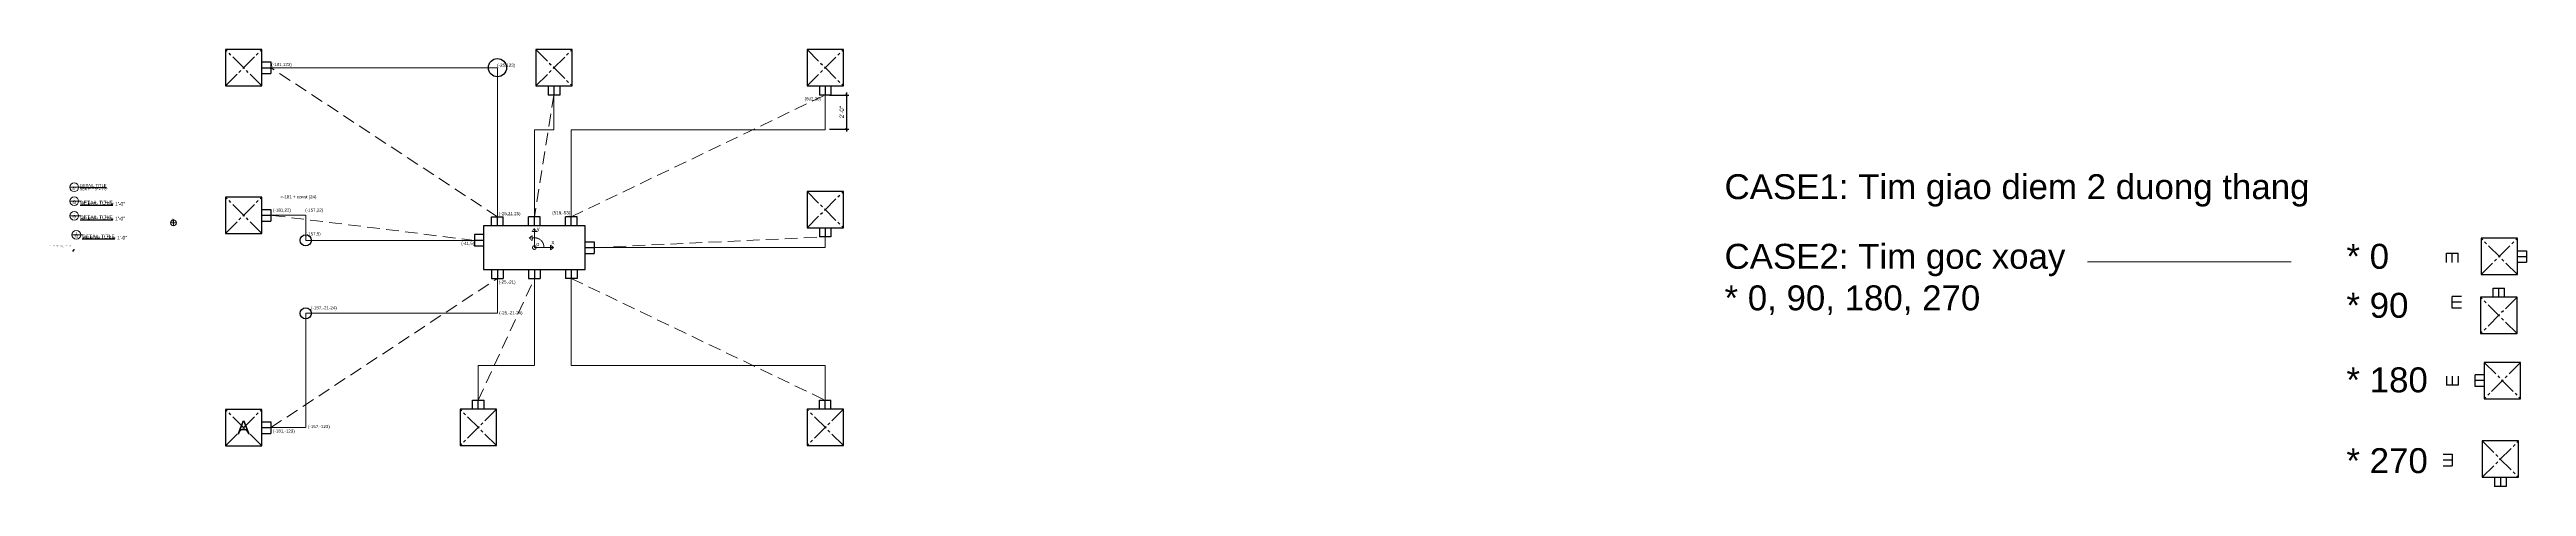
# Model space of a CAD drawing. Header units: inches. Extents: x -1897 to 3431, y -437 to 582.
# Drawn here: x -333 to 1370, y -164 to 136 of the extents above; entities that cross this region are included whole.
import ezdxf
from ezdxf import colors
from ezdxf.entities.mleader import LeaderData, LeaderLine
from ezdxf.enums import TextEntityAlignment as Align
from ezdxf.math import Vec2, Vec3

# ---------------------------------------------------------------- set-up
doc = ezdxf.new("R2018")
doc.units = ezdxf.units.IN
doc.header["$MEASUREMENT"] = 0
doc.linetypes.add('CENTER2', pattern=[1.125, 0.75, -0.125, 0.125, -0.125])
doc.linetypes.add('HIDDEN', pattern=[0.375, 0.25, -0.125])
for name, color, linetype, lineweight in [('STN-ANCHOR', 30, 'Continuous', 20), ('STN-ANNO-TEXT', 3, 'Continuous', 20), ('STN-ANNO-TITL-TEXT', 7, 'Continuous', 25), ('STN-GRID-ID', 6, 'Continuous', 20), ('STN-HATCH', 253, 'Continuous', 9)]:
    doc.layers.add(name, color=color, linetype=linetype, lineweight=lineweight)
doc.styles.add('DIMENSIONS', font='swiss.ttf')
doc.styles.get("Standard").update_dxf_attribs({"font": 'arial.ttf'})
doc.dimstyles.new('Scale 48', dxfattribs={"dimscale": 48, "dimtxt": 0.0625, "dimasz": 0.035, "dimexe": 0.035, "dimexo": 0.0625, "dimgap": 0.035, "dimtad": 1, "dimdec": 0, "dimzin": 3, "dimdsep": 46, "dimlunit": 4, "dimtxsty": 'DIMENSIONS', "dimblk": 'ARCHTICK', "dimcen": 0.035, "dimdle": 0.035, "dimadec": 0, "dimazin": 0, "dimtfac": 0.5, "dimtdec": 0, "dimtix": 1, "dimtofl": 0, "dimtmove": 2, "dimatfit": 3, "dimfxl": 1, "dimtolj": 1, "dimtzin": 0, "dimarcsym": 0})

# ---------------------------------------------------------------- blocks, each defined once
blk = doc.blocks.new('Title ID1')
at = {"layer": 'STN-GRID-ID'}
blk.add_line((-3, 0), (4.2, 0), dxfattribs=at)
blk.add_circle((0, 0), 3, dxfattribs=at)
at = {"layer": 'STN-ANNO-TEXT', "style": 'DIMENSIONS'}
for tag, p in [('1', (0, 1.1)), ('S1', (0, -1.1))]:
    blk.add_attdef(tag, text='', height=1.5, dxfattribs=at).set_placement(p, align=Align.MIDDLE_CENTER)
at = {"layer": 'STN-ANNO-TEXT', "lineweight": 30, "flags": 104}
blk.add_attdef('SCALE', text='', height=1.5, dxfattribs=at).set_placement((4, -0.7), align=Align.TOP_LEFT)
at = {"layer": 'STN-ANNO-TITL-TEXT', "lineweight": 30, "flags": 104}
blk.add_attdef('DETAIL TITLE', text='', height=2, dxfattribs=at).set_placement((4, 0.3), align=Align.BOTTOM_LEFT)
blk = doc.blocks.new('*U38')
at = {"layer": 'STN-HATCH'}
h = blk.add_hatch(color=256, dxfattribs=at)
h.dxf.hatch_style = 1
h.paths.add_polyline_path([(-0.2, 0), (0.2, 0), (0.2, 3, 0.030716), (-0.2, 3)])
at = {"layer": 'Defpoints'}
blk.add_lwpolyline([(0.2, 3, 0.030716), (-0.2, 3), (-0.2, 0), (0.2, 0), (0.2, 3)], format="xyb", dxfattribs=at)
at = {"layer": 'STN-GRID-ID'}
for p, q in [((-3, 0), (3, 0)), ((0, 3), (0, -3))]:
    blk.add_line(p, q, dxfattribs=at)
blk.add_circle((0, 0), 3, dxfattribs=at)
at = {"layer": 'STN-ANNO-TITL-TEXT', "insert": (0.5, 4.8), "char_height": 1.44, "width": 31.684, "attachment_point": 3, "style": 'DIMENSIONS'}
blk.add_mtext('N', dxfattribs=at)
blk = doc.blocks.new('FASU')
blk.add_lwpolyline([(-31.25, -12.5), (-6.25, -12.5), (-6.25, 12.5), (-31.25, 12.5)], close=True)
at = {"linetype": 'CENTER2', "ltscale": 15}
for points in [[(-31.25, -12.5), (-6.25, 12.5)], [(-6.25, -12.5), (-31.25, 12.5)]]:
    blk.add_lwpolyline(points, dxfattribs=at)
for points in [[(-6.25, 4), (0, 4)], [(-6.25, 0), (0, 0)], [(0, 4), (0, -4)], [(-6.25, -4), (0, -4)]]:
    blk.add_lwpolyline(points)
blk = doc.blocks.new('CONNECTOR')
for points in [[(-4, -6.25), (-4, 0)], [(-4, 0), (4, 0)], [(0, -6.25), (0, 0)], [(4, -6.25), (4, 0)]]:
    blk.add_lwpolyline(points)
blk = doc.blocks.new('_ArchTick')
at = {"color": 0, "linetype": 'ByBlock', "const_width": 0.15}
blk.add_lwpolyline([(-0.5, -0.5), (0.5, 0.5)], dxfattribs=at)
blk = doc.blocks.new('*D56')
at = {"color": 0, "lineweight": -2, "transparency": 16777216}
for p, q in [((203, 105), (216.3, 105)), ((214.6, 106.7), (214.6, 79.8)), ((203, 81.4), (216.3, 81.4))]:
    blk.add_line(p, q, dxfattribs=at)
at = {"layer": 'Defpoints', "color": 0, "transparency": 16777216}
for p in [(200, 105), (200, 81.4), (214.6, 81.4)]:
    blk.add_point(p, dxfattribs=at)
at = {"color": 0, "lineweight": -2, "transparency": 16777216, "xscale": 1.68, "yscale": 1.68, "zscale": 1.68}
for p, rotation in [((214.6, 105), 90), ((214.6, 81.4), 270)]:
    blk.add_blockref('_ArchTick', p, dxfattribs=dict(at, rotation=rotation))
at = {"color": 0, "transparency": 16777216, "insert": (211.4, 93.2), "char_height": 3, "attachment_point": 5, "rotation": 90, "style": 'DIMENSIONS'}
blk.add_mtext('\\A1;2\'-0"', dxfattribs=at)

msp = doc.modelspace()

# ---------------------------------------------------------------- linework, layer by layer
msp.add_lwpolyline([(-35, -15), (35, -15), (35, 15), (-35, 15)], close=True)
for centre, radius in [((-25.4, 123.8), 6.25), ((-157.2, 5), 3.86), ((-157.2, -45.2), 3.86)]:
    msp.add_circle(centre, radius)
at = {"layer": 'STN-ANCHOR', "linetype": 'HIDDEN', "ltscale": 35}
for points in [[(-25.4, 21.2), (-181.2, 123.8)], [(13.5, 105), (0, 21.2)], [(25.4, 21.2), (200, 105)], [(-41.2, 5), (-181.2, 22.3)], [(41.2, 0), (200, 7.4)], [(-181.2, -123.8), (-25.4, -21.2)], [(-38.6, -105), (0, -21.2)], [(25.4, -21.2), (200, -105)]]:
    msp.add_lwpolyline(points, dxfattribs=at)
at = {"layer": 'STN-ANCHOR', "linetype": 'HIDDEN'}
for points in [[(-181.2, 123.8), (-25.4, 123.8), (-25.4, 21.2)], [(13.5, 105), (13.5, 81), (0, 81), (0, 21.2)], [(200, 105), (200, 81), (25.4, 81), (25.4, 21.2)], [(-181.2, 22.3), (-157.2, 22.3), (-157.2, 5), (-41.2, 5)], [(0, 0), (0, 13.1)], [(0, 0), (13.1, 0)], [(200, 7.4), (200, 0), (41.2, 0)], [(1068.1, -9.7), (1208.1, -9.7)], [(-181.2, -123.8), (-157.2, -123.8), (-157.2, -45.2), (-25.4, -45.2), (-25.4, -21.2)], [(-38.6, -105), (-38.6, -81), (0, -81), (0, -21.2)], [(200, -105), (200, -81), (25.4, -81), (25.4, -21.2)]]:
    msp.add_lwpolyline(points, dxfattribs=at)
for points in [[(-1.5, 5), (-3.5, 6.6), (-1.5, 8.2)], [(-1.6, 11.1), (0, 13.1), (1.6, 11.1)], [(11.1, 1.6), (13.1, 0), (11.1, -1.6)]]:
    msp.add_lwpolyline(points, close=True, dxfattribs=at)
msp.add_circle((0, 0), 1.27, dxfattribs=at)
msp.add_arc((0.2, 0.4), 6.36, 356.0811, 105.6178, dxfattribs=at)
at = {"layer": 'STN-GRID-ID'}
msp.add_line((-319.4, 41.5), (-312.2, 41.5), dxfattribs=at)
msp.add_circle((-316.4, 41.5), 3, dxfattribs=at)

# ---------------------------------------------------------------- block references
for name, p in [('FASU', (-181.2, 123.8)), ('FASU', (-181.2, 22.3)), ('CONNECTOR', (-25.4, 21.2)), ('FASU', (1370, -6.1)), ('CONNECTOR', (1319, -3.9)), ('FASU', (-181.2, -123.8))]:
    msp.add_blockref(name, p)
for name, p, rotation in [('FASU', (13.5, 105), 270), ('FASU', (200, 105), 270), ('FASU', (200, 7.4), 270), ('CONNECTOR', (41.2, 0), 270), ('CONNECTOR', (25.4, -21.2), 180), ('CONNECTOR', (1319, -37.6), 90), ('FASU', (1351, -27.9), 90), ('FASU', (1334.7, -91.5), 180), ('CONNECTOR', (1319, -94.6), 180), ('FASU', (-38.6, -105), 90), ('FASU', (200, -105), 90), ('FASU', (1352.1, -164.3), 270), ('CONNECTOR', (1319, -146.1), 270)]:
    msp.add_blockref(name, p, dxfattribs=dict(rotation=rotation))
ref = msp.add_blockref('Title ID1', (-316.4, 32))
lines = msp.add_mtext('{\\LDETAIL TITLE}', dxfattribs={"layer": 'STN-ANNO-TITL-TEXT', "insert": (-312.4, 32.2), "char_height": 2.5, "attachment_point": 1})
ref.add_attrib('DETAIL TITLE', '', (-312.4, 32.2), dxfattribs={"flags": 104}).embed_mtext(lines)
ref.add_attrib('1', '1', dxfattribs={"layer": 'STN-ANNO-TEXT', "height": 1.5, "style": 'DIMENSIONS'}).set_placement((-316.4, 33.1), align=Align.MIDDLE_CENTER)
ref.add_attrib('S1', 'S3', dxfattribs={"layer": 'STN-ANNO-TEXT', "height": 1.5, "style": 'DIMENSIONS'}).set_placement((-316.4, 30.8), align=Align.MIDDLE_CENTER)
lines = msp.add_mtext('SCALE: 1\'-0" = 1\'-0"', dxfattribs={"layer": 'STN-ANNO-TEXT', "insert": (-312.4, 31.3), "char_height": 2.5, "attachment_point": 1})
ref.add_attrib('SCALE', '', (-312.4, 31.3), dxfattribs={"flags": 104}).embed_mtext(lines)
ref = msp.add_blockref('Title ID1', (-316.4, 21.9))
lines = msp.add_mtext('{\\LDETAIL TITLE}', dxfattribs={"layer": 'STN-ANNO-TITL-TEXT', "insert": (-312.4, 22.2), "char_height": 2.5, "attachment_point": 1})
ref.add_attrib('DETAIL TITLE', '', (-312.4, 22.2), dxfattribs={"flags": 104}).embed_mtext(lines)
ref.add_attrib('1', '1', dxfattribs={"layer": 'STN-ANNO-TEXT', "height": 1.5, "style": 'DIMENSIONS'}).set_placement((-316.4, 23), align=Align.MIDDLE_CENTER)
ref.add_attrib('S1', 'S2', dxfattribs={"layer": 'STN-ANNO-TEXT', "height": 1.5, "style": 'DIMENSIONS'}).set_placement((-316.4, 20.8), align=Align.MIDDLE_CENTER)
lines = msp.add_mtext('SCALE: 1\'-0" = 1\'-0"', dxfattribs={"layer": 'STN-ANNO-TEXT', "insert": (-312.4, 21.2), "char_height": 2.5, "attachment_point": 1})
ref.add_attrib('SCALE', '', (-312.4, 21.2), dxfattribs={"flags": 104}).embed_mtext(lines)
at = {"xscale": 0.6666666666667533, "yscale": 0.6666666666667533, "zscale": 0.6666666666667533}
msp.add_blockref('*U38', (-248.2, 17), dxfattribs=at)
at = {"xscale": -1}
for p in [(0, 21.2), (25.4, 21.2)]:
    msp.add_blockref('CONNECTOR', p, dxfattribs=at)
ref = msp.add_blockref('Title ID1', (-315, 8.8))
lines = msp.add_mtext('{\\LDETAIL TITLE}', dxfattribs={"layer": 'STN-ANNO-TITL-TEXT', "insert": (-311, 9), "char_height": 2.5, "attachment_point": 1})
ref.add_attrib('DETAIL TITLE', '', (-311, 9), dxfattribs={"flags": 104}).embed_mtext(lines)
ref.add_attrib('1', '1', dxfattribs={"layer": 'STN-ANNO-TEXT', "height": 1.5, "style": 'DIMENSIONS'}).set_placement((-315, 9.9), align=Align.MIDDLE_CENTER)
ref.add_attrib('S1', 'S1', dxfattribs={"layer": 'STN-ANNO-TEXT', "height": 1.5, "style": 'DIMENSIONS'}).set_placement((-315, 7.7), align=Align.MIDDLE_CENTER)
lines = msp.add_mtext('SCALE: 1\'-0" = 1\'-0"', dxfattribs={"layer": 'STN-ANNO-TEXT', "insert": (-311, 8.1), "char_height": 2.5, "attachment_point": 1})
ref.add_attrib('SCALE', '', (-311, 8.1), dxfattribs={"flags": 104}).embed_mtext(lines)
for p, rotation in [((-41.2, 5), 90), ((-25.4, -21.2), 180), ((0, -21.2), 180)]:
    msp.add_blockref('CONNECTOR', p, dxfattribs=dict(at, rotation=rotation))

# ---------------------------------------------------------------- texts
at = {"color": 2, "attachment_point": 1}
for s, width, insert, char_height in [('(-181,123)', 3.184, (-180.9, 127.1), 2.18), ('(-25,123)', 3.184, (-25.6, 126.6), 2.18), ('(692,30)', 3.184, (185.8, 103.5), 2.18), ('=-181 + const (24)', 24.732, (-174.7, 36), 2.177), ('(-181,22)', 3.184, (-179.8, 26.9), 2.18), ('(-157,22)', 3.184, (-157.6, 26.9), 2.18), ('(-25,21.25)', 3.184, (-24.4, 24.5), 2.177), ('(518,-53)', 3.184, (12.3, 25.1), 2.18), ('(-157,5)', 3.184, (-157.6, 10.6), 2.18), ('(-41,5)', 3.184, (-50.3, 4), 2.18), ('(-25,-21)', 3.184, (-24.6, -22.6), 2.18), ('(-157,-21-24)', 3.184, (-153.6, -40.3), 2.177), ('(-25,-21-24)', 3.184, (-24.2, -43.8), 2.177), ('(-181,-123)', 3.184, (-179.8, -125.1), 2.177), ('(-157,-123)', 3.184, (-155.7, -122), 2.177)]:
    msp.add_mtext_dynamic_manual_height_columns(s, width=width, gutter_width=10.9, heights=[0], dxfattribs=dict(at, insert=insert, char_height=char_height))
for s, width, gutter_width, insert, char_height, attachment_point in [('{\\C6;CASE1}: Tim giao diem 2 duong thang', 486.534, 85.8, (818.5, 50.5), 17.156, 1), ('S1', 1.17, 4, (-333.5, 1.6), 0.8, 1), ('S2', 1.316, 4, (-331, 1.6), 0.8, 1), ('S3', 1.324, 4, (-328.6, 1.6), 0.8, 1), ('S4', 1.321, 4, (-325.8, 1.6), 0.8, 1), ('TEST 4AA', 7.601, 1, (-325.3, 0.2), 0.2, 1), ('S5', 1.33, 4, (-322.5, 1.6), 0.8, 1), ('S6', 1.324, 4, (-320, 1.6), 0.8, 1), ('o', 3.997, 13.7, (1.3, 3.8), 2.73, 1), ('y', 3.997, 13.7, (1.7, 14.4), 2.73, 1), ('x', 3.997, 13.7, (11.8, 5.1), 2.73, 1), ('{\\C6;CASE2}: Tim goc xoay\\P* 0, 90, 180, 270', 486.534, 85.8, (818.5, 2.6), 17.156, 1), ('* 0', 486.534, 85.8, (1246.2, 2.6), 17.16, 1), ('* 90', 486.534, 85.8, (1246.2, -31.1), 17.16, 1), ('* 180', 486.534, 85.8, (1246.2, -82.4), 17.16, 1), ('A', 13.841, 47.3, (-200, -123.8), 9.47, 5), ('* 270', 486.534, 85.8, (1246.2, -138), 17.16, 1)]:
    msp.add_mtext_dynamic_manual_height_columns(s, width=width, gutter_width=gutter_width, heights=[0], dxfattribs=dict(insert=insert, char_height=char_height, attachment_point=attachment_point))
at = {"layer": 'STN-ANNO-TEXT', "style": 'DIMENSIONS'}
for s, p in [('S4', (-316.4, 40.4)), ('1', (-316.4, 42.6))]:
    msp.add_text(s, height=1.5, dxfattribs=at).set_placement(p, align=Align.MIDDLE_CENTER)
at = {"layer": 'STN-ANNO-TEXT', "insert": (-312.4, 40.8), "char_height": 1.5, "attachment_point": 1, "style": 'DIMENSIONS'}
msp.add_mtext('SCALE: 1\'-0" = 1\'-0"', dxfattribs=at)
at = {"layer": 'STN-ANNO-TITL-TEXT', "insert": (-312.4, 41.7), "char_height": 2, "attachment_point": 7, "style": 'DIMENSIONS'}
msp.add_mtext('{\\LDETAIL TITLE}', dxfattribs=at)

# ---------------------------------------------------------------- dimensions: what is measured, and where the dimension line sits
dim = msp.add_linear_dim(base=(214.6, 81.4), p1=(200, 105), p2=(200, 81.4), angle=90, dimstyle='Scale 48')
dim.commit()
dim.dimension.update_dxf_attribs({"geometry": '*D56', "text_midpoint": (211.4, 93.2)})

# ---------------------------------------------------------------- leaders
ml = msp.add_multileader_mtext('Standard')
ml.set_content('S6', color=256)
ml.set_leader_properties()
ml.build(insert=Vec2(0, 0))
ml.multileader.update_dxf_attribs({"dogleg_length": 0.36, "arrow_head_size": 0.18})
ctx = ml.context
ctx.base_point, ctx.char_height, ctx.arrow_head_size, ctx.landing_gap_size, ctx.plane_origin = Vec3(-316.2, -1.3), 0.18, 0.18, 0.09, Vec3(-317.4, -2.9)
notes = []
notes.append((ctx, [(0, (1, 1, 0), (-316.6, -1.3), (1, 0), 0.36, [(0, [(-317.4, -2.9)], 0, [])])]))
ctx.mtext.insert, ctx.mtext.flow_direction = Vec3(-316.1, -1.2), 5
for ctx, leaders in notes:
    for number, flags, end, landing, length, lines in leaders:
        leader = LeaderData()
        leader.index, (leader.has_last_leader_line, leader.has_dogleg_vector, leader.attachment_direction) = number, flags
        leader.last_leader_point, leader.dogleg_vector, leader.dogleg_length = Vec3(end), Vec3(landing), length
        for number, points, colour, breaks in lines:
            line = LeaderLine()
            line.index, line.vertices, line.color, line.breaks = number, Vec3.list(points), colors.encode_raw_color(colour), breaks
            leader.lines.append(line)
        ctx.leaders.append(leader)

doc.saveas('drawing.dxf')
